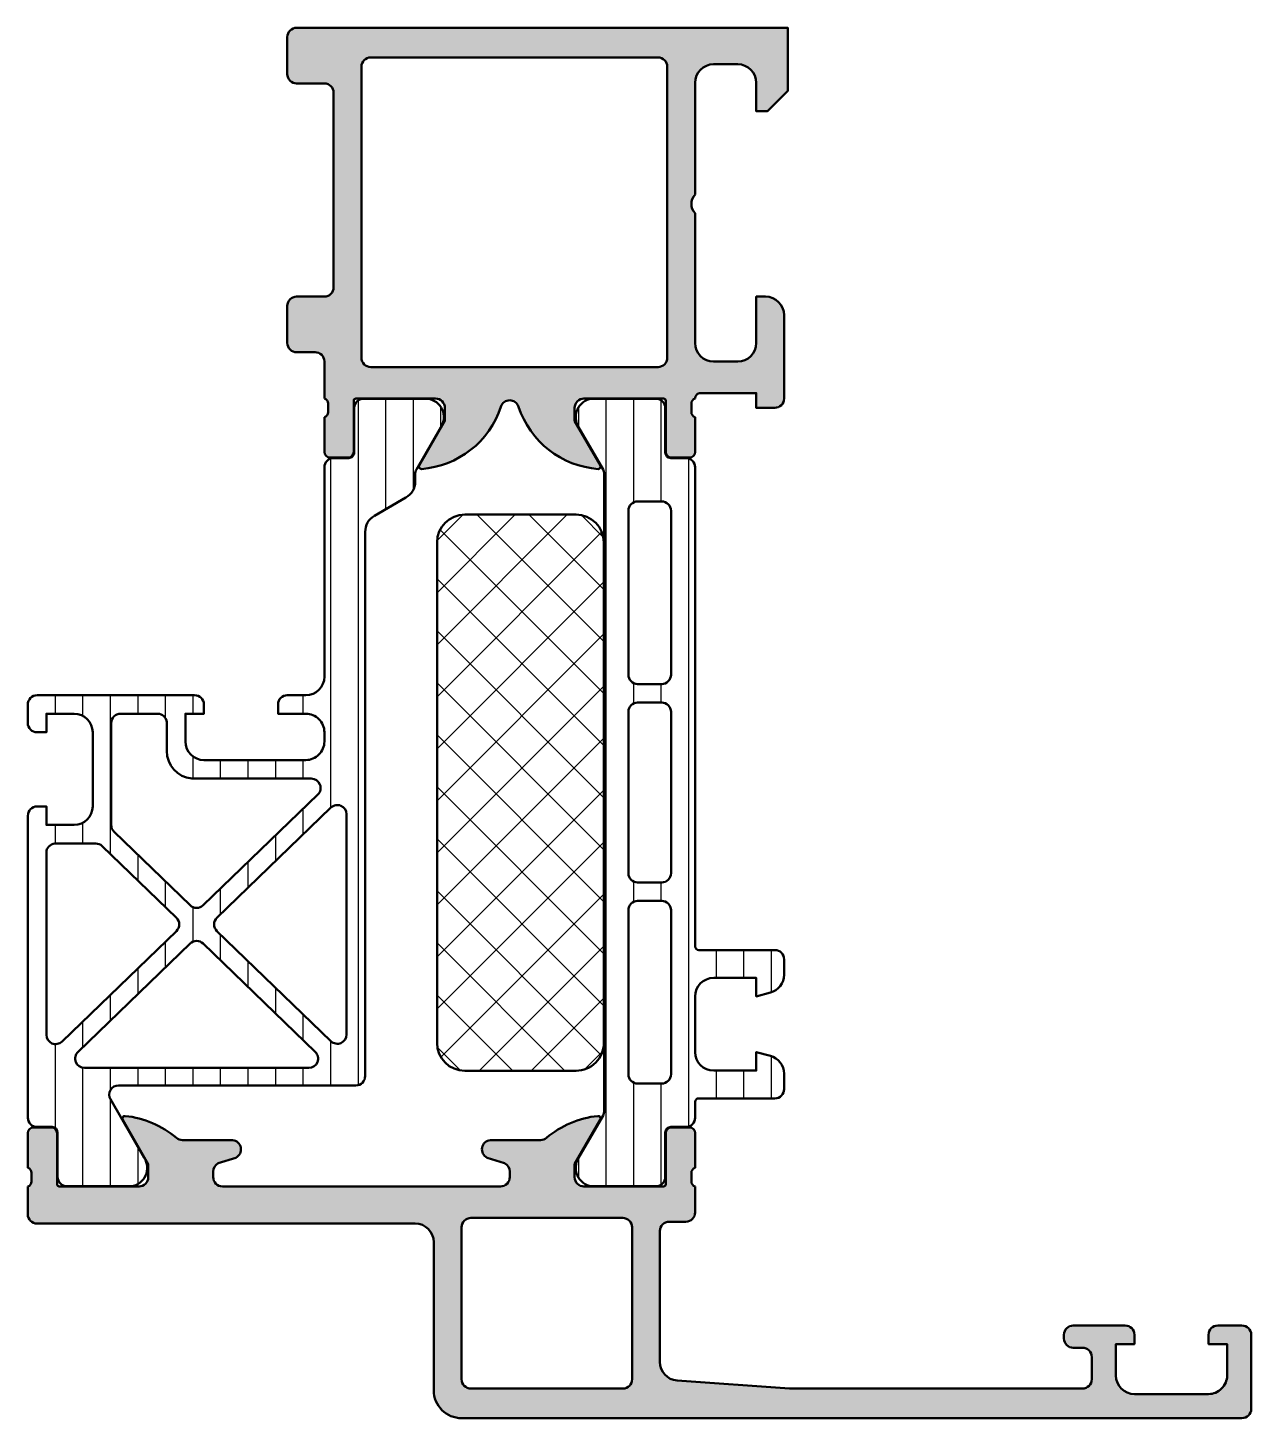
# Model space of a CAD drawing. Extents: x 0 to 66, y 0 to 75.
import ezdxf

# ---------------------------------------------------------------- set-up
doc = ezdxf.new("R2010")
doc.units = 0
for name, color, linetype, lineweight in [('0S-Alu contour', 7, 'Continuous', 50), ('0S-Alu hatch', 252, 'Continuous', 25), ('0S-Plastic contour', 254, 'Continuous', 50), ('0S-Plastic hatch', 253, 'Continuous', 25), ('0S-PT contour', 91, 'Continuous', 50), ('0S-PT hatch', 103, 'Continuous', 25)]:
    doc.layers.add(name, color=color, linetype=linetype, lineweight=lineweight)
pattern_1 = [(90, (0, 0), (-1.4859, 0), [])]

# ---------------------------------------------------------------- blocks, each defined once
blk = doc.blocks.new('357820__72D62566_C79C_41DB_8B78_AAB17D43B94E_')
at = {"layer": '0S-Alu hatch'}
h = blk.add_hatch(color=256, dxfattribs=at)
edge = h.paths.add_edge_path()
edge.add_line((0, 12.50000000000001), (-1.8e-15, 11))
edge.add_arc((0.5, 11), 0.5000000000000018, 180, 270.0000000000017)
edge.add_line((0.5000000000000142, 10.5), (20.89999999999999, 10.5))
edge.add_ellipse((20.8999382486866, 9.49993824868659), major_axis=(-1.000061753219904, 0), ratio=1, start_angle=180.0035378711053, end_angle=269.9964621288357, ccw=False)
edge.add_line((21.90000000000001, 9.499999999998956), (21.90000000000001, 1.500000000000014))
edge.add_arc((23.39995687720072, 1.49995687776763), 1.499956877820568, 179.998352804877, 270.0004814978228)
edge.add_line((23.39996948242186, 2.69e-14), (65.49999999999997, 0))
edge.add_arc((65.49996566592452, 0.5000343346601), 0.5000343358388465, 270.0039341250738, 359.9951881889146)
edge.add_line((66, 0.499992340803346), (66, 4.499999999999985))
edge.add_arc((65.49995004878407, 4.499950048784086), 0.500049953710801, 0.0057234159238532, 89.99427658409539)
edge.add_line((65.49999999999999, 5.000000000000012), (64.19995117187497, 4.999999999999957))
edge.add_arc((64.20000112309089, 4.499950048784072), 0.5000499537107654, 90.0057234159046, 179.9942765840761)
edge.add_line((63.699951171875, 4.500000000000153), (63.699951171875, 4))
edge.add_line((63.699951171875, 4), (64.699951171875, 4))
edge.add_line((64.699951171875, 4), (64.699951171875, 2.299999952316284))
edge.add_ellipse((63.70000014535619, 2.299950978835084), major_axis=(-0.9999510277180744, 0), ratio=1, start_angle=89.9971938887997, end_angle=180.0028061111058, ccw=False)
edge.add_line((63.69995117187504, 1.299999952316269), (59.69998168945318, 1.299999952316269))
edge.add_ellipse((59.70000151260098, 2.300019775464136), major_axis=(-1.000019823344341, 0), ratio=1, start_angle=0.0011357599706229848, end_angle=89.99886423980922, ccw=False)
edge.add_line((58.69998168945311, 2.299999952320185), (58.69998168945311, 4))
edge.add_line((58.69998168945311, 4), (59.69998168945312, 4))
edge.add_line((59.69998168945312, 4), (59.69998168945312, 4.499999999999985))
edge.add_arc((59.19997894858549, 4.499997259132385), 0.5000027408751421, 0.0003140784807261, 89.99968592142702)
edge.add_line((59.19998168945312, 5.000000000000015), (56.39999389648436, 5))
edge.add_arc((56.39999663735203, 4.499997259132342), 0.500002740875166, 90.00031407857703, 179.9996859215192)
edge.add_line((55.89999389648437, 4.499999999999166), (55.89999389648436, 4.299995422363252))
edge.add_arc((56.39999408412534, 4.299995610004259), 0.5000001876410095, 180.000021497471, 269.9999784979366)
edge.add_line((56.39999389648437, 3.799995422363285), (56.89999389648435, 3.799995422363281))
edge.add_ellipse((56.89999753584102, 3.29999906171993), major_axis=(-0.4999963606565962, 0), ratio=1, start_angle=179.9995829571355, end_angle=270.0004170425894, ccw=False)
edge.add_line((57.39999389648437, 3.299995422360865), (57.39999389648438, 2.099998474120994))
edge.add_ellipse((56.90000677806061, 2.099985592544854), major_axis=(-0.499987118589707, 0), ratio=1, start_angle=89.99852384206503, end_angle=180.0014761580921, ccw=False)
edge.add_line((56.89999389648436, 1.599998474121086), (41.0999999999997, 1.599998474121122))
edge.add_line((41.0999999999997, 1.599998474121122), (35.0287414550781, 2.033653259277343))
edge.add_ellipse((35.09995202947212, 3.031066473366621), major_axis=(-0.9999520316222318, 0), ratio=1, start_angle=-0.0026471171703974505, end_angle=85.91628221778649, ccw=False)
edge.add_line((34.09999999891711, 3.03111267206073), (34.1, 10.09999084472659))
edge.add_ellipse((34.59999712736819, 10.09999371735836), major_axis=(-0.4999971273764344, 0), ratio=1, start_angle=-90.00032918125049, end_angle=0.0003291815056059022, ccw=False)
edge.add_line((34.60000000000001, 10.59999084472654), (35.50000000000003, 10.59999084472657))
edge.add_arc((35.5, 11.09999084472657), 0.4999999999999965, 270.0000000000033, 360)
edge.add_line((36, 11.09999084472657), (36.00000000000001, 12.5))
edge.add_ellipse((36.07883644654305, 12.76752059199313), major_axis=(-0.2788950563274461, 0), ratio=1, start_angle=-1.16458937409692, end_angle=73.58012358051008, ccw=False)
edge.add_line((35.79999899999999, 12.7731889999915), (35.799999, 13.2267829999915))
edge.add_ellipse((36.07886709564317, 13.23244365946856), major_axis=(-0.2789255417371505, 0), ratio=1, start_angle=-73.57540544464513, end_angle=1.1628700728862214, ccw=False)
edge.add_line((36, 13.4999869999915), (36, 15.37999800000001))
edge.add_arc((35.7, 15.37999800000001), 0.2999999999999918, 0, 89.99999999999864)
edge.add_line((35.70000000000001, 15.67999800000001), (34.72002568095721, 15.67999800000001))
edge.add_arc((34.72002568095721, 15.37999800000001), 0.2999999999999936, 90.00000000000136, 180)
edge.add_line((34.42002568095722, 15.37999800000001), (34.42002568095722, 12.62000000000001))
edge.add_ellipse((34.30002568095721, 12.62000000000002), major_axis=(-0.1200000000000116, 0), ratio=1, start_angle=89.99999999999329, end_angle=180, ccw=False)
edge.add_line((34.30002568095719, 12.50000000000001), (30, 12.5))
edge.add_ellipse((30, 12.99999999999999), major_axis=(-0.4999999999999929, 0), ratio=1, start_angle=0, end_angle=90, ccw=False)
edge.add_line((29.50000000000001, 12.99999999999999), (29.49999999999999, 13.7))
edge.add_line((29.49999999999999, 13.7), (30.88149545762237, 16.09282032302756))
edge.add_arc((30.7618802153517, 16.1618802153517), 0.1381197846482982, 330.0000000000029, 455.6225775507923)
edge.add_arc((31.23822324117373, 11.32339113815233), 4.999999999999856, 95.62257755079281, 130.587180450926)
edge.add_ellipse((27.65989948623481, 15.50018405914318), major_axis=(-0.5000000000000937, 0), ratio=1, start_angle=90.00000000000898, end_angle=130.5871804509356, ccw=False)
edge.add_line((27.65989948623489, 15.00018405914309), (24.95398306846615, 15.00018405914308))
edge.add_arc((25.00231370974567, 14.50088993600062), 0.5016278224850519, 95.52888794898384, 243.3386633159322)
edge.add_line((24.7772252559662, 14.05259799957273), (25.7229650020599, 13.74775791168213))
edge.add_ellipse((25.50018185446049, 13.30023031132008), major_axis=(-0.4999132764191355, 0), ratio=1, start_angle=179.9950487378373, end_angle=243.5354771265414, ccw=False)
edge.add_line((26.00009512901302, 13.30018711090099), (26.00009512901302, 13.00018405914309))
edge.add_ellipse((25.50011565668063, 13.00016353147545), major_axis=(-0.499979472753787, 0), ratio=1, start_angle=89.99764760599629, end_angle=180.0023523941473, ccw=False)
edge.add_line((25.5000951290131, 12.50018405914306), (10.50009274482722, 12.50018405914306))
edge.add_ellipse((10.50007221715964, 13.00016353147549), major_axis=(-0.4999794727538225, 0), ratio=1, start_angle=-0.0023523939923961734, end_angle=90.0023523940082, ccw=False)
edge.add_line((10.00009274482722, 13.00018405914293), (10.00009274482726, 13.30018711090088))
edge.add_ellipse((10.50007957141549, 13.3001847688384), major_axis=(-0.4999868265937195, 0), ratio=1, start_angle=296.4697425232934, end_angle=359.9997316120751, ccw=False)
edge.add_line((10.2772228717804, 13.74775791168212), (11.22296261787411, 14.05259799957275))
edge.add_arc((10.99787416409463, 14.50088993600062), 0.5016278224850341, 296.6613366840697, 444.4711120510176)
edge.add_line((11.04620480537414, 15.00018405914307), (8.340100513765108, 15.00018405914309))
edge.add_ellipse((8.340100513765144, 15.50018405914316), major_axis=(-0.500000000000064, 0), ratio=1, start_angle=49.412819549070605, end_angle=89.99999999999591, ccw=False)
edge.add_arc((4.761776758826236, 11.32339113815231), 4.999999999999873, 49.41281954907334, 84.3774224492069)
edge.add_arc((5.238119784648304, 16.16188021535171), 0.1381197846482904, 84.37742244921338, 210.0000000000048)
edge.add_line((5.118504542377655, 16.09282032302755), (6.499999999999992, 13.69999999999999))
edge.add_line((6.499999999999992, 13.69999999999999), (6.500000000000007, 12.99999999999998))
edge.add_ellipse((6.000000000000007, 13), major_axis=(-0.5, 0), ratio=1, start_angle=89.9999999999975, end_angle=180, ccw=False)
edge.add_line((5.999999999999985, 12.50000000000001), (1.699974319042809, 12.5))
edge.add_ellipse((1.699974319042809, 12.62000000000002), major_axis=(-0.1200000000000187, 0), ratio=1, start_angle=0, end_angle=90, ccw=False)
edge.add_line((1.57997431904279, 12.62000000000002), (1.57997431904279, 15.37999800000001))
edge.add_arc((1.279974319042793, 15.37999800000001), 0.2999999999999989, 0, 90)
edge.add_line((1.279974319042793, 15.67999800000001), (0.2999999999999971, 15.67999800000001))
edge.add_arc((0.3000000000000114, 15.379998), 0.3000000000000114, 90.00000000000273, 180)
edge.add_line((0, 15.379998), (0, 13.4999869999915))
edge.add_ellipse((-0.0788670956431759, 13.23244365946856), major_axis=(-0.278925541737153, 0), ratio=1, start_angle=178.8371299271139, end_angle=253.57540544464382, ccw=False)
edge.add_line((0.2000009999999958, 13.2267829999915), (0.2000010000000003, 12.77318899999146))
edge.add_ellipse((-0.078836446543022, 12.7675205919931), major_axis=(-0.2788950563274091, 0), ratio=1, start_angle=106.41987641948921, end_angle=181.1645893740941, ccw=False)
edge = h.paths.add_edge_path()
edge.add_ellipse((23.89997499464666, 2.09979849337256), major_axis=(-0.4999870587911769, 0), ratio=1, start_angle=-0.0014693499022087053, end_angle=90.0014693497871, ccw=False)
edge.add_line((23.39998793601989, 2.099811315536499), (23.39998793601989, 10.29998970031738))
edge.add_ellipse((23.89997243953757, 10.30000519679602), major_axis=(-0.4999845037578271, 0), ratio=1, start_angle=-90.00176216030411, end_angle=0.0017758206565190449, ccw=False)
edge.add_line((23.8999878168106, 10.79998970031738), (32.09998226165771, 10.79998970031737))
edge.add_ellipse((32.09999769831437, 10.30000513697403), major_axis=(-0.4999845635816373, 0), ratio=1, start_angle=179.9982310347787, end_angle=270.00176896516615, ccw=False)
edge.add_line((32.59998226165771, 10.29998970031689), (32.59998226165771, 2.09980368615106))
edge.add_ellipse((32.09997952079993, 2.099806546209691), major_axis=(-0.5000027408659503, 0), ratio=1, start_angle=90.0003140774437, end_angle=179.9996722632193, ccw=False)
edge.add_line((32.09998226165771, 1.599803805351253), (23.8999878168106, 1.599811434745795))
at = {"layer": '0S-Alu contour', "color": 7}
for points in [[(5.118504542377655, 16.09282032302755), (6.499999999999992, 13.69999999999999), (6.500000000000007, 12.99999999999998)], [(29.50000000000001, 12.99999999999999), (29.49999999999999, 13.7), (30.88149545762237, 16.09282032302756)], [(0, 15.379998), (0, 13.4999869999915)], [(1.279974319042793, 15.67999800000001), (0.2999999999999971, 15.67999800000001)], [(1.57997431904279, 12.62000000000002), (1.57997431904279, 15.37999800000001)], [(11.04620480537414, 15.00018405914307), (8.340100513765108, 15.00018405914309)], [(27.65989948623489, 15.00018405914309), (24.95398306846615, 15.00018405914308)], [(34.42002568095722, 15.37999800000001), (34.42002568095722, 12.62000000000001)], [(35.70000000000001, 15.67999800000001), (34.72002568095721, 15.67999800000001)], [(36, 13.4999869999915), (36, 15.37999800000001)], [(10.2772228717804, 13.74775791168212), (11.22296261787411, 14.05259799957275)], [(24.7772252559662, 14.05259799957273), (25.7229650020599, 13.74775791168213)], [(0.2000009999999958, 13.2267829999915), (0.2000010000000003, 12.77318899999146)], [(10.00009274482722, 13.00018405914293), (10.00009274482726, 13.30018711090088)], [(26.00009512901302, 13.30018711090099), (26.00009512901302, 13.00018405914309)], [(35.79999899999999, 12.7731889999915), (35.799999, 13.2267829999915)], [(0, 12.50000000000001), (-1.8e-15, 11)], [(5.999999999999985, 12.50000000000001), (1.699974319042809, 12.5)], [(25.5000951290131, 12.50018405914306), (10.50009274482722, 12.50018405914306)], [(34.30002568095719, 12.50000000000001), (30, 12.5)], [(36, 11.09999084472657), (36.00000000000001, 12.5)], [(23.8999878168106, 10.79998970031738), (32.09998226165771, 10.79998970031737)], [(34.60000000000001, 10.59999084472654), (35.50000000000003, 10.59999084472657)], [(0.5000000000000142, 10.5), (20.89999999999999, 10.5)], [(23.39998793601989, 2.099811315536499), (23.39998793601989, 10.29998970031738)], [(32.59998226165771, 10.29998970031689), (32.59998226165771, 2.09980368615106)], [(34.09999999891711, 3.03111267206073), (34.1, 10.09999084472659)], [(21.90000000000001, 9.499999999998956), (21.90000000000001, 1.500000000000014)], [(59.19998168945312, 5.000000000000015), (56.39999389648436, 5)], [(65.49999999999999, 5.000000000000012), (64.19995117187497, 4.999999999999957)], [(55.89999389648437, 4.499999999999166), (55.89999389648436, 4.299995422363252)], [(56.39999389648437, 3.799995422363285), (56.89999389648435, 3.799995422363281)], [(58.69998168945311, 2.299999952320185), (58.69998168945311, 4), (59.69998168945312, 4), (59.69998168945312, 4.499999999999985)], [(63.699951171875, 4.500000000000153), (63.699951171875, 4), (64.699951171875, 4), (64.699951171875, 2.299999952316284)], [(66, 0.499992340803346), (66, 4.499999999999985)], [(57.39999389648437, 3.299995422360865), (57.39999389648438, 2.099998474120994)], [(32.09998226165771, 1.599803805351253), (23.8999878168106, 1.599811434745795)], [(56.89999389648436, 1.599998474121086), (41.0999999999997, 1.599998474121122), (35.0287414550781, 2.033653259277343)], [(63.69995117187504, 1.299999952316269), (59.69998168945318, 1.299999952316269)], [(23.39996948242186, 2.69e-14), (65.49999999999997, 0)]]:
    blk.add_lwpolyline(points, dxfattribs=at)
for centre, radius, start, end in [((5.238119784648304, 16.16188021535171), 0.1381197846482904, 84.37742244921338, 210.0000000000048), ((4.761776758826236, 11.32339113815231), 4.999999999999873, 49.41281954907334, 84.3774224492069), ((31.23822324117373, 11.32339113815233), 4.999999999999856, 95.62257755079281, 130.587180450926), ((30.7618802153517, 16.1618802153517), 0.1381197846482982, 330.0000000000029, 95.62257755079234), ((0.3000000000000114, 15.379998), 0.3000000000000114, 90.00000000000273, 180), ((1.279974319042793, 15.37999800000001), 0.2999999999999989, 0, 90), ((10.99787416409463, 14.50088993600062), 0.5016278224850341, 296.6613366840697, 84.47111205101766), ((25.00231370974567, 14.50088993600062), 0.5016278224850519, 95.52888794898384, 243.3386633159322), ((34.72002568095721, 15.37999800000001), 0.2999999999999936, 90.00000000000136, 180), ((35.7, 15.37999800000001), 0.2999999999999918, 0, 89.99999999999864), ((0.5, 11), 0.5000000000000018, 180, 270.0000000000017), ((35.5, 11.09999084472657), 0.4999999999999965, 270.0000000000033, 0), ((56.39999663735203, 4.499997259132342), 0.500002740875166, 90.00031407857703, 179.9996859215192), ((59.19997894858549, 4.499997259132385), 0.5000027408751421, 0.0003140784807261, 89.99968592142702), ((64.20000112309089, 4.499950048784072), 0.5000499537107654, 90.0057234159046, 179.9942765840761), ((65.49995004878407, 4.499950048784086), 0.500049953710801, 0.0057234159238532, 89.99427658409539), ((56.39999408412534, 4.299995610004259), 0.5000001876410095, 180.000021497471, 269.9999784979366), ((23.39995687720072, 1.49995687776763), 1.499956877820568, 179.998352804877, 270.0004814978228), ((65.49996566592452, 0.5000343346601), 0.5000343358388465, 270.0039341250738, 359.9951881889146)]:
    blk.add_arc(centre, radius, start, end, dxfattribs=at)
at = {"layer": '0S-Alu contour', "color": 7, "extrusion": (0, 0, -1)}
for centre, radius, start, end in [((-8.340100513765144, 15.50018405914316), 0.500000000000064, 270.0000000000041, 310.5871804509294), ((-27.65989948623481, 15.50018405914318), 0.5000000000000937, 229.4128195490644, 269.999999999991), ((-10.50007957141549, 13.3001847688384), 0.4999868265937196, 0.0002683879249072, 63.53025747670659), ((-25.50018185446049, 13.30023031132008), 0.4999132764191355, 116.4645228734586, 180.0049512621627), ((0.0788670956431759, 13.23244365946856), 0.2789255417371531, 106.4245945553562, 181.1628700728862), ((0.078836446543022, 12.7675205919931), 0.2788950563274091, 178.8354106259059, 253.5801235805108), ((-6.000000000000007, 13), 0.5, 180, 270.0000000000025), ((-10.50007221715964, 13.00016353147549), 0.4999794727538225, 269.9976476059918, 0.0023523939924092), ((-25.50011565668063, 13.00016353147545), 0.499979472753787, 179.9976476058527, 270.0023523940037), ((-30, 12.99999999999999), 0.4999999999999929, 270, 0), ((-36.07883644654305, 12.76752059199313), 0.2788950563274461, 286.4198764194899, 1.164589374096924), ((-36.07886709564317, 13.23244365946856), 0.2789255417371505, 358.8371299271138, 73.57540544464514), ((-1.699974319042809, 12.62000000000002), 0.1200000000000188, 270, 0), ((-34.30002568095721, 12.62000000000002), 0.1200000000000116, 180, 270.0000000000068), ((-23.89997243953757, 10.30000519679602), 0.4999845037578271, 359.9982241793435, 90.0017621603041), ((-32.09999769831437, 10.30000513697403), 0.4999845635816373, 89.99823103483386, 180.0017689652214), ((-34.59999712736819, 10.09999371735836), 0.4999971273764344, 359.9996708184944, 90.00032918125056), ((-20.8999382486866, 9.49993824868659), 1.000061753219904, 90.00353787116431, 179.9964621288947), ((-56.89999753584102, 3.29999906171993), 0.4999963606565962, 89.9995829574106, 180.0004170428646), ((-35.09995202947212, 3.031066473366621), 0.9999520316222319, 274.0837177822135, 0.0026471171703788), ((-59.70000151260098, 2.300019775464136), 1.000019823344341, 270.0011357601908, 359.9988642400294), ((-63.70000014535619, 2.299950978835084), 0.9999510277180744, 179.9971938888942, 270.0028061112003), ((-23.89997499464666, 2.09979849337256), 0.4999870587911769, 269.9985306502129, 0.0014693499022367), ((-32.09997952079993, 2.099806546209691), 0.5000027408659503, 180.0003277367808, 269.9996859225563), ((-56.90000677806061, 2.099985592544854), 0.499987118589707, 179.9985238419079, 270.001476157935)]:
    blk.add_arc(centre, radius, start, end, dxfattribs=at)
blk = doc.blocks.new('284029__E888EBB1_DAA7_4554_880E_9B4920508AAC___378382DE_D4DF_4651_9BAD_BA56CE349436_')
at = {"layer": '0S-Plastic hatch'}
h = blk.add_hatch(dxfattribs=at)
h.set_pattern_fill('ANSI31', color=256, scale=0.4680000000000001, angle=45, style=0)
h.set_pattern_definition(pattern_1)
edge = h.paths.add_edge_path()
edge.add_arc((16.49995231628415, 51.28978711817266), 0.4999999999999716, 89.99999999999675, 180)
edge.add_line((15.99995231628418, 51.28978711817269), (16.00000000000011, 39.9999357536762))
edge.add_ellipse((15.00000000000008, 39.99993575367618), major_axis=(-1.000000000000028, 0), ratio=1, start_angle=90.00000000000159, end_angle=180, ccw=False)
edge.add_line((15.00000000000011, 38.99993575367615), (14.00004959106422, 38.99993575367609))
edge.add_arc((13.9999214962607, 38.50006384847996), 0.4998719216086134, 89.98531765561775, 180.014682344417)
edge.add_line((13.50004959106456, 38.49993575367613), (13.50001907348633, 37.9999357536761))
edge.add_line((13.50001907348633, 37.9999357536761), (14.99997965474113, 37.99993575367613))
edge.add_ellipse((14.99997965474115, 36.99993575367614), major_axis=(-0.9999999999999928, 0), ratio=1, start_angle=179.9988343144165, end_angle=270.0000000000014, ccw=False)
edge.add_line((15.99997965453418, 36.99991540862466), (15.9999694824221, 36.49993575367616))
edge.add_ellipse((14.99996603984006, 36.49993919460567), major_axis=(-1.000003442587965, 0), ratio=1, start_angle=89.99670019992459, end_angle=179.9998028503728, ccw=False)
edge.add_line((14.99990844726585, 35.49993575367615), (9.500049591064341, 35.49993575367615))
edge.add_ellipse((9.500121647013302, 36.49999254985286), major_axis=(-1.000056798772597, 0), ratio=1, start_angle=0.0032539963814883777, end_angle=89.99587173271289, ccw=False)
edge.add_line((8.500064849853516, 36.49993575367642), (8.500080108642578, 37.99999678883241))
edge.add_line((8.500080108642578, 37.99999678883241), (9.50003433227539, 37.99993575367621))
edge.add_line((9.50003433227539, 37.99993575367621), (9.50003433227539, 38.49993575367603))
edge.add_arc((9.00012250574437, 38.49990185529859), 0.4999118276803215, 0.0038851530531154, 89.99611484694549)
edge.add_line((9.000156404121867, 38.99981368182961), (0.5001581200183481, 38.9999357529872))
edge.add_arc((0.5000377109441771, 38.49992646146257), 0.5000093060227062, 89.98620239313821, 180.2712408638193)
edge.add_line((3.40078134996e-05, 38.49755940317909), (-8.22186204914e-05, 37.49993574021853))
edge.add_arc((0.4998132061973593, 37.49983116503638), 0.4998954357561088, 179.9880140601629, 270.0119859398468)
edge.add_line((0.4999177813795085, 36.99993574021853), (0.9999177813795085, 36.99993574021853))
edge.add_line((0.9999177813795085, 36.99993574021853), (0.9999177813795085, 37.99999677537472))
edge.add_line((0.9999177813795085, 37.99999677537472), (2.499917781379622, 37.99999677537478))
edge.add_ellipse((2.499860041399074, 36.99993903705576), major_axis=(-1.000057739985871, 0), ratio=1, start_angle=179.9998111152432, end_angle=269.9966919338113, ccw=False)
edge.add_line((3.499917781379511, 36.9999357402045), (3.499917781379508, 32.99993574021836))
edge.add_ellipse((2.499866364378725, 33.00004915115872), major_axis=(-1.000051423431473, 0), ratio=1, start_angle=90.00294582565692, end_angle=179.9935023658846, ccw=False)
edge.add_line((2.499917781379509, 31.99999772904903), (0.9998567462232585, 31.99999772904909))
edge.add_line((0.9998567462232585, 31.99999772904909), (0.9999177813796222, 32.99993574021858))
edge.add_line((0.9999177813796222, 32.99993574021858), (0.4999177813793949, 32.99993574021853))
edge.add_arc((0.4999196267601534, 32.49987285967721), 0.5000628805447266, 90.00021143846737, 179.9996792923423)
edge.add_line((-0.0001432537767394, 32.49987565873146), (3.0517578125e-05, 16.2100100000086))
edge.add_arc((0.500030517578125, 16.21001000000848), 0.4999999999999999, 180, 269.999999999987)
edge.add_line((0.5000305175780113, 15.71001000000849), (1.310331333333351, 15.7100100000086))
edge.add_ellipse((1.310331333333209, 15.41001000000884), major_axis=(-0.2999999999997556, 0), ratio=1, start_angle=180, end_angle=269.99999999997283, ccw=False)
edge.add_line((1.610331333332965, 15.41001000000884), (1.609999382936166, 13.0100116170724))
edge.add_arc((2.109995360374966, 13.01000897744729), 0.4999959774457678, 179.9996975182267, 270.0003024811834)
edge.add_line((2.109998000000018, 12.51001300000849), (5.586539498099568, 12.51001300000855))
edge.add_arc((5.4442288491081, 13.49983107473143), 0.9999960709245272, 278.181608051906, 392.7270160998456)
edge.add_line((6.285481498099443, 14.04046600000868), (4.461406280911205, 17.19985738606051))
edge.add_ellipse((4.894418997641722, 17.44985736036005), major_axis=(-0.5000000000001174, 0), ratio=1, start_angle=-89.99999999999193, end_angle=29.999996599335873, ccw=False)
edge.add_line((4.894418997641651, 17.94985736036017), (17.70001220703113, 17.94985736036012))
edge.add_arc((17.70023029691674, 18.44963927047463), 0.4997819576984616, 269.9749978361491, 360.025002163853)
edge.add_line((18.20001220703125, 18.44985736036025), (18.19999830238339, 47.80944501042872))
edge.add_ellipse((19.1999983023205, 47.80945620651157), major_axis=(-0.9999999999997823, 0), ratio=1, start_angle=-60.00495389455068, end_angle=0.0006414880432998871, ccw=False)
edge.add_line((18.70007318227931, 48.67552483794407), (20.39989304376752, 49.65672034308239))
edge.add_arc((19.89996792372612, 50.52278897451483), 0.9999999999998266, 299.9950461054617, 359.9988249444108)
edge.add_line((20.89996792351565, 50.5227684659259), (20.89997618508085, 50.92560290517651))
edge.add_ellipse((21.39997618497545, 50.92559265088247), major_axis=(-0.4999999999997522, 0), ratio=1, start_angle=330.0000034006127, end_angle=359.9988249444108, ccw=False)
edge.add_line((20.96696346824547, 51.17559262518224), (22.2854803212042, 53.45933111817249))
edge.add_arc((21.44422767221269, 53.99996604344963), 0.9999960709246135, 327.2729839001649, 441.8183919481045)
edge.add_line((21.58653832120398, 54.98978411817263), (18.10999682310466, 54.98978411817262))
edge.add_arc((18.10999418347944, 54.48978814073377), 0.4999959774458178, 89.999697518797, 180.0003024805684)
edge.add_line((17.60999820604059, 54.48978550111409), (17.61033283534709, 52.08978711817264))
edge.add_ellipse((17.310332835347, 52.08978711817273), major_axis=(-0.3000000000000931, 0), ratio=1, start_angle=89.99999999998442, end_angle=180, ccw=False)
edge.add_line((17.31033283534692, 51.78978711817264), (16.49995231628418, 51.78978711817263))
edge = h.paths.add_edge_path()
edge.add_arc((8.999918720923581, 35.99163709062817), 1.499978052517036, 179.997750019223, 264.0005005730994)
edge.add_line((8.843141353156739, 34.49987470506239), (15.29530347679792, 34.49987470506216))
edge.add_ellipse((15.2953034767979, 33.99987470506218), major_axis=(-0.499999999999986, 0), ratio=1, start_angle=133.9999999999989, end_angle=269.99999999999676, ccw=False)
edge.add_line((15.64263266202738, 33.64020480489286), (9.45629744633709, 27.666130329907))
edge.add_ellipse((9.108968261107577, 28.02580023007634), major_axis=(-0.5000000000000185, 0), ratio=1, start_angle=45.99999999999977, end_angle=134.0000000000002, ccw=False)
edge.add_line((8.761639075878065, 27.666130329907), (4.652649631306303, 31.63413531233074))
edge.add_ellipse((4.999978816535829, 31.99380521249997), major_axis=(-0.4999999999999539, 0), ratio=1, start_angle=0, end_angle=45.99999999999068, ccw=False)
edge.add_line((4.499978816535875, 31.99380521249997), (4.499978816535758, 37.49997388719107))
edge.add_ellipse((4.999978916053017, 37.49997378828381), major_axis=(-0.5000000995172642, 0), ratio=1, start_angle=269.99717004570516, end_angle=359.99998867341264, ccw=False)
edge.add_line((5.000003612067985, 37.99997388719118), (7.00211472471949, 37.99987499887829))
edge.add_ellipse((7.001986004501922, 37.49976974504141), major_axis=(-0.500105270402295, 0), ratio=1, start_angle=185.3060430081134, end_angle=269.9852528543038, ccw=False)
edge.add_line((7.499948298957636, 37.54601728318728), (7.499940669563102, 35.99169599412478))
edge = h.paths.add_edge_path()
edge.add_ellipse((16.69996055398234, 20.69526418391696), major_axis=(-0.4999999999999608, 0), ratio=1, start_angle=45.99999997491989, end_angle=180.0000993977345, ccw=False)
edge.add_line((16.35263136859544, 20.3355942838997), (10.20119561550382, 26.27596674481124))
edge.add_ellipse((10.54852480073333, 26.63563664498057), major_axis=(-0.5000000000000148, 0), ratio=1, start_angle=-46.000000000000114, end_angle=46.000000000000114, ccw=False)
edge.add_line((10.20119561550382, 26.99530654514991), (16.35265198016134, 32.93569890001112))
edge.add_ellipse((16.69998116523339, 32.57602899968974), major_axis=(-0.5000000000000135, 0), ratio=1, start_angle=180.0000993977345, end_angle=313.99999997491767, ccw=False)
edge.add_line((17.19998116523266, 32.57602986709861), (17.19996055398155, 20.69526505132583))
edge = h.paths.add_edge_path()
edge.add_ellipse((3.055572848699931, 19.39977704881228), major_axis=(-0.5000000000000056, 0), ratio=1, start_angle=-45.999999999995225, end_angle=90.00000000000409, ccw=False)
edge.add_line((2.708243663470398, 19.75944694898158), (8.761639075878065, 25.6051429482123))
edge.add_ellipse((9.108968261107577, 25.24547304804296), major_axis=(-0.5000000000000198, 0), ratio=1, start_angle=226.0000000000002, end_angle=313.99999999999966, ccw=False)
edge.add_line((9.456297446337087, 25.6051429482123), (15.50969285874475, 19.75944694898158))
edge.add_ellipse((15.16236367351528, 19.39977704881225), major_axis=(-0.4999999999999823, 0), ratio=1, start_angle=90.00000000000199, end_angle=226.0000000000023, ccw=False)
edge.add_line((15.1623636735153, 18.89977704881227), (3.055572848699966, 18.89977704881227))
edge = h.paths.add_edge_path()
edge.add_ellipse((1.499890752842979, 20.67779949325222), major_axis=(-0.5000000000000161, 0), ratio=1, start_angle=-0.0005135900897812462, end_angle=133.9999999840463, ccw=False)
edge.add_line((0.9998907528630525, 20.6778039751697), (0.9999788165357585, 30.50213395951796))
edge.add_ellipse((1.500141552549855, 30.50198306746974), major_axis=(-0.5001627587750967, 0), ratio=1, start_angle=275.31207838444084, end_angle=359.98271467135834, ccw=False)
edge.add_line((1.453836238410759, 30.99999772904909), (3.667748669228103, 30.99999772904898))
edge.add_ellipse((3.667748669228068, 30.49999772904895), major_axis=(-0.5000000000000289, 0), ratio=1, start_angle=225.9999999730021, end_angle=269.9999999999959, ccw=False)
edge.add_line((4.015077854627064, 30.85966762905464), (8.016740906711332, 26.99530653545276))
edge.add_ellipse((7.66941172148185, 26.63563663528345), major_axis=(-0.4999999999999759, 0), ratio=1, start_angle=134, end_angle=226, ccw=False)
edge.add_line((8.016740906711332, 26.27596673511415), (1.84721993797234, 20.31812959298617))
at = {"layer": '0S-Alu contour', "color": 7}
for points in [[(5.000003612067985, 37.99997388719118), (7.00211472471949, 37.99987499887829)], [(7.499948298957636, 37.54601728318728), (7.499940669563102, 35.99169599412478)], [(4.499978816535875, 31.99380521249997), (4.499978816535758, 37.49997388719107)], [(8.843141353156739, 34.49987470506239), (15.29530347679792, 34.49987470506216)], [(15.64263266202738, 33.64020480489286), (9.45629744633709, 27.666130329907)], [(10.20119561550382, 26.99530654514991), (16.35265198016134, 32.93569890001112)], [(17.19998116523266, 32.57602986709861), (17.19996055398155, 20.69526505132583)], [(8.761639075878065, 27.666130329907), (4.652649631306303, 31.63413531233074)], [(1.453836238410759, 30.99999772904909), (3.667748669228103, 30.99999772904898)], [(4.015077854627064, 30.85966762905464), (8.016740906711332, 26.99530653545276)], [(0.9998907528630525, 20.6778039751697), (0.9999788165357585, 30.50213395951796)], [(8.016740906711332, 26.27596673511415), (1.84721993797234, 20.31812959298617)], [(16.35263136859544, 20.3355942838997), (10.20119561550382, 26.27596674481124)], [(2.708243663470398, 19.75944694898158), (8.761639075878065, 25.6051429482123)], [(9.456297446337087, 25.6051429482123), (15.50969285874475, 19.75944694898158)], [(15.1623636735153, 18.89977704881227), (3.055572848699966, 18.89977704881227)]]:
    blk.add_lwpolyline(points, dxfattribs=at)
at = {"layer": '0S-Alu contour', "color": 7, "extrusion": (0, 0, -1)}
for centre, radius, start, end in [((-4.999978916053017, 37.49997378828381), 0.5000000995172642, 1.1326587362e-05, 90.00282995429482), ((-7.001986004501922, 37.49976974504141), 0.500105270402295, 90.01474714569619, 174.6939569918866), ((-15.2953034767979, 33.99987470506218), 0.499999999999986, 90.00000000000325, 226.0000000000011), ((-16.69998116523339, 32.57602899968974), 0.5000000000000135, 46.00000002508234, 179.9999006022655), ((-4.999978816535829, 31.99380521249997), 0.4999999999999539, 314.0000000000093, 0), ((-1.500141552549855, 30.50198306746974), 0.5001627587750967, 0.0172853286416681, 84.68792161555915), ((-3.667748669228068, 30.49999772904895), 0.5000000000000289, 90.00000000000406, 134.0000000269979), ((-9.108968261107577, 28.02580023007634), 0.5000000000000185, 225.9999999999998, 314.0000000000002), ((-7.66941172148185, 26.63563663528345), 0.4999999999999759, 134, 226), ((-10.54852480073333, 26.63563664498057), 0.5000000000000148, 313.9999999999999, 46.00000000000008), ((-9.108968261107577, 25.24547304804296), 0.5000000000000198, 46.00000000000036, 133.9999999999998), ((-1.499890752842979, 20.67779949325222), 0.5000000000000161, 226.0000000159537, 0.0005135900898452), ((-16.69996055398234, 20.69526418391696), 0.4999999999999608, 179.9999006022655, 314.0000000250801), ((-3.055572848699931, 19.39977704881228), 0.5000000000000056, 269.9999999999959, 45.9999999999952), ((-15.16236367351528, 19.39977704881225), 0.4999999999999823, 133.9999999999977, 269.999999999998)]:
    blk.add_arc(centre, radius, start, end, dxfattribs=at)
at = {"layer": '0S-Alu contour', "color": 7}
blk.add_arc((8.999918720923581, 35.99163709062817), 1.499978052517036, 179.997750019223, 264.0005005730994, dxfattribs=at)
at = {"layer": '0S-Plastic contour', "color": 7}
for points in [[(21.58653832120398, 54.98978411817263), (18.10999682310466, 54.98978411817262)], [(17.60999820604059, 54.48978550111409), (17.61033283534709, 52.08978711817264)], [(20.96696346824547, 51.17559262518224), (22.2854803212042, 53.45933111817249)], [(17.31033283534692, 51.78978711817264), (16.49995231628418, 51.78978711817263)], [(15.99995231628418, 51.28978711817269), (16.00000000000011, 39.9999357536762)], [(20.89996792351565, 50.5227684659259), (20.89997618508085, 50.92560290517651)], [(18.70007318227931, 48.67552483794407), (20.39989304376752, 49.65672034308239)], [(18.20001220703125, 18.44985736036025), (18.19999830238339, 47.80944501042872)], [(3.40078134996e-05, 38.49755940317909), (-8.22186204914e-05, 37.49993574021853)], [(9.000156404121867, 38.99981368182961), (0.5001581200183481, 38.9999357529872)], [(8.500064849853516, 36.49993575367642), (8.500080108642578, 37.99999678883241), (9.50003433227539, 37.99993575367621), (9.50003433227539, 38.49993575367603)], [(13.50004959106456, 38.49993575367613), (13.50001907348633, 37.9999357536761), (14.99997965474113, 37.99993575367613)], [(15.00000000000011, 38.99993575367615), (14.00004959106422, 38.99993575367609)], [(0.4999177813795085, 36.99993574021853), (0.9999177813795085, 36.99993574021853), (0.9999177813795085, 37.99999677537472), (2.499917781379622, 37.99999677537478)], [(3.499917781379511, 36.9999357402045), (3.499917781379508, 32.99993574021836)], [(15.99997965453418, 36.99991540862466), (15.9999694824221, 36.49993575367616)], [(14.99990844726585, 35.49993575367615), (9.500049591064341, 35.49993575367615)], [(-0.0001432537767394, 32.49987565873146), (3.0517578125e-05, 16.2100100000086)], [(2.499917781379509, 31.99999772904903), (0.9998567462232585, 31.99999772904909), (0.9999177813796222, 32.99993574021858), (0.4999177813793949, 32.99993574021853)], [(4.894418997641651, 17.94985736036017), (17.70001220703113, 17.94985736036012)], [(6.285481498099443, 14.04046600000868), (4.461406280911205, 17.19985738606051)], [(0.5000305175780113, 15.71001000000849), (1.310331333333351, 15.7100100000086)], [(1.610331333332965, 15.41001000000884), (1.609999382936166, 13.0100116170724)], [(2.109998000000018, 12.51001300000849), (5.586539498099568, 12.51001300000855)]]:
    blk.add_lwpolyline(points, dxfattribs=at)
for centre, radius, start, end in [((18.10999418347944, 54.48978814073377), 0.4999959774458178, 89.999697518797, 180.0003024805684), ((21.44422767221269, 53.99996604344963), 0.9999960709246135, 327.2729839001649, 81.81839194810459), ((16.49995231628415, 51.28978711817266), 0.4999999999999716, 89.99999999999675, 180), ((19.89996792372612, 50.52278897451483), 0.9999999999998266, 299.9950461054617, 359.9988249444108), ((0.5000377109441771, 38.49992646146257), 0.5000093060227062, 89.98620239313821, 180.2712408638193), ((9.00012250574437, 38.49990185529859), 0.4999118276803215, 0.0038851530531154, 89.99611484694549), ((13.9999214962607, 38.50006384847996), 0.4998719216086134, 89.98531765561775, 180.014682344417), ((0.4998132061973593, 37.49983116503638), 0.4998954357561088, 179.9880140601629, 270.0119859398468), ((0.4999196267601534, 32.49987285967721), 0.5000628805447266, 90.00021143846737, 179.9996792923423), ((17.70023029691674, 18.44963927047463), 0.4997819576984616, 269.9749978361491, 0.0250021638530394), ((0.500030517578125, 16.21001000000848), 0.4999999999999999, 180, 269.999999999987), ((5.4442288491081, 13.49983107473143), 0.9999960709245272, 278.181608051906, 32.72701609984559), ((2.109995360374966, 13.01000897744729), 0.4999959774457678, 179.9996975182267, 270.0003024811834)]:
    blk.add_arc(centre, radius, start, end, dxfattribs=at)
at = {"layer": '0S-Plastic contour', "color": 7, "extrusion": (0, 0, -1)}
for centre, radius, start, end in [((-17.310332835347, 52.08978711817273), 0.3000000000000931, 180, 270.0000000000156), ((-21.39997618497545, 50.92559265088247), 0.4999999999997522, 0.0011750555892266, 29.99999659938731), ((-19.1999983023205, 47.80945620651157), 0.9999999999997823, 359.9993585119567, 60.00495389455075), ((-15.00000000000008, 39.99993575367618), 1.000000000000028, 180, 269.9999999999984), ((-2.499860041399074, 36.99993903705576), 1.000057739985871, 90.0033080661887, 180.0001888847569), ((-14.99997965474115, 36.99993575367614), 0.9999999999999928, 89.99999999999856, 180.0011656855836), ((-9.500121647013302, 36.49999254985286), 1.000056798772597, 270.0041282672872, 359.9967460036185), ((-14.99996603984006, 36.49993919460567), 1.000003442587965, 180.0001971496273, 270.0032998000754), ((-2.499866364378725, 33.00004915115872), 1.000051423431473, 180.0064976341155, 269.9970541743431), ((-4.894418997641722, 17.44985736036005), 0.5000000000001174, 330.0000034006641, 89.99999999999186), ((-1.310331333333209, 15.41001000000884), 0.2999999999997556, 90.00000000002716, 180)]:
    blk.add_arc(centre, radius, start, end, dxfattribs=at)
blk = doc.blocks.new('357830__FA6B52C0_6B15_44BB_A4FF_A52763B336AA_')
at = {"layer": '0S-Alu hatch'}
h = blk.add_hatch(color=256, dxfattribs=at)
edge = h.paths.add_edge_path()
edge.add_line((14.0000991821289, 74.50010681152344), (14.0000991821289, 72.50010681152331))
edge.add_arc((14.50007865446134, 72.50008628385586), 0.4999794727538367, 179.9976476060076, 270.002352394013)
edge.add_line((14.50009918212896, 72.00010681152344), (16.0000991821289, 72.00010681152344))
edge.add_ellipse((16.0000991821289, 71.50010681152344), major_axis=(-0.5, 0), ratio=1, start_angle=180, end_angle=270, ccw=False)
edge.add_line((16.5000991821289, 71.50010681152344), (16.5000991821289, 61.0001220703125))
edge.add_ellipse((16.0000991821289, 61.0001220703125), major_axis=(-0.5, 0), ratio=1, start_angle=90, end_angle=180, ccw=False)
edge.add_line((16.0000991821289, 60.5001220703125), (14.5000991821289, 60.5001220703125))
edge.add_arc((14.50010485310491, 60.00011639933649), 0.5000056710081612, 90.00064983861078, 179.9993501627087)
edge.add_line((14.0000991821289, 60.00012207031077), (14.0000991821289, 58.0001220703125))
edge.add_arc((14.50007358941032, 58.00009647759392), 0.4999744079364382, 179.9970671403861, 270.0029328596392)
edge.add_line((14.5000991821289, 57.5001220703125), (15.49999237060547, 57.5001220703125))
edge.add_ellipse((15.49999237060547, 57.0001220703125), major_axis=(-0.5, 0), ratio=1, start_angle=180, end_angle=270, ccw=False)
edge.add_line((15.99999237060547, 57.0001220703125), (15.99999237060547, 55.00007629394531))
edge.add_ellipse((15.92115592406241, 54.73255570195215), major_axis=(-0.2788950563274783, 0), ratio=1, start_angle=178.8354106259032, end_angle=253.5801235805083, ccw=False)
edge.add_line((16.19999337060551, 54.72688729395378), (16.19999337060545, 54.27329329395377))
edge.add_ellipse((15.92112527496231, 54.26763263447671), major_axis=(-0.2789255417371184, 0), ratio=1, start_angle=106.424594555353, end_angle=181.1628700728853, ccw=False)
edge.add_line((15.99999237060547, 54.0000892939538), (15.99999237060547, 52.12007829394531))
edge.add_arc((16.29999237060548, 52.12007829394532), 0.3000000000000185, 180, 269.9999999999986)
edge.add_line((16.29999237060548, 51.8200782939453), (17.27996668964829, 51.8200782939453))
edge.add_arc((17.27996668964829, 52.12007829394531), 0.3000000000000114, 270, 360)
edge.add_line((17.5799666896483, 52.12007829394531), (17.57996668964824, 54.88007629394525))
edge.add_ellipse((17.69995488885854, 54.88007629394525), major_axis=(-0.1199881992102973, 0), ratio=1, start_angle=270, end_angle=360, ccw=False)
edge.add_line((17.69995488885854, 55.00006449315555), (22.00015258789063, 55.00021362304687))
edge.add_ellipse((22.00016546946681, 54.50022650462305), major_axis=(-0.4999871185897568, 0), ratio=1, start_angle=179.9985238421549, end_angle=270.00147615792764, ccw=False)
edge.add_line((22.50015258789062, 54.50021362304759), (22.50015258789062, 53.80021667480469))
edge.add_line((22.50015258789062, 53.80021667480469), (21.11190795898437, 51.39569091796875))
edge.add_arc((21.23887267204619, 51.33900942728527), 0.1390425465423105, 155.9423438028752, 266.6072913620279)
edge.add_arc((20.86699244654214, 56.08815502027688), 4.901453208299326, 274.2548350451918, 341.8662315936082)
edge.add_ellipse((26.00016877898476, 54.40702519141237), major_axis=(-0.4999999999999981, 0), ratio=1, start_angle=198.1228570095801, end_angle=341.8662315936099, ccw=False)
edge.add_arc((31.13252757555772, 56.08680510239975), 4.900256231524269, 198.1228570095794, 265.7518087041855)
edge.add_arc((30.76131543717107, 51.33880392011438), 0.1390346690613204, 273.387685879842, 384.0554427869479)
edge.add_line((30.88827514648438, 51.39547729492187), (29.50003051757813, 53.80000305175781))
edge.add_line((29.50003051757813, 53.80000305175781), (29.50003051757813, 54.5))
edge.add_ellipse((30.00000998991054, 54.50002052766759), major_axis=(-0.4999794727538154, 0), ratio=1, start_angle=-90.00235239400848, end_angle=0.00235239414729449, ccw=False)
edge.add_line((30.00003051757812, 55), (34.3000283718797, 55))
edge.add_ellipse((34.30002837187974, 54.88000269093456), major_axis=(-0.1199973090654396, 0), ratio=1, start_angle=180, end_angle=270.00000000001353, ccw=False)
edge.add_line((34.42002568094518, 54.88000269093456), (34.42002568094518, 52.12000469093459))
edge.add_arc((34.72002568094516, 52.12000469093457), 0.2999999999999829, 180, 269.9999999999945)
edge.add_line((34.72002568094513, 51.82000469093458), (35.69999999998799, 51.82000469093458))
edge.add_arc((35.69999999998797, 52.12000469093457), 0.2999999999999865, 270.0000000000054, 360)
edge.add_line((35.99999999998795, 52.12000469093457), (35.99999999998795, 54.00001569094309))
edge.add_ellipse((36.07886709563111, 54.26755903146606), major_axis=(-0.2789255417371832, 0), ratio=1, start_angle=-1.1628700728833792, end_angle=73.5754054446486, ccw=False)
edge.add_line((35.79999899998791, 54.27321969094311), (35.79999899998796, 54.72681369094306))
edge.add_ellipse((36.07882619434913, 54.73248189052774), major_axis=(-0.2788848020273777, 0), ratio=1, start_angle=-73.58012358050189, end_angle=1.1645893741024906, ccw=False)
edge.add_ellipse((36.30000036075727, 54.99999533743302), major_axis=(-0.3000077143368609, 0), ratio=1, start_angle=-90.0005139300311, end_angle=0.0005139306048249637, ccw=False)
edge.add_line((36.30000305175781, 55.30000305175781), (39.30001831054688, 55.30000305175781))
edge.add_line((39.30001831054688, 55.30000305175781), (39.30001831054688, 54.5))
edge.add_line((39.30001831054688, 54.5), (40.30001831054687, 54.5))
edge.add_arc((40.30002863065745, 54.99998967988948), 0.4999896799959879, 269.9988173780304, 360.0011826222799)
edge.add_line((40.80001831054693, 55.00000000000007), (40.80001831054687, 59.5))
edge.add_arc((39.79999848739905, 59.49998017685217), 1.000019823344302, 0.0011357606123724, 89.99886423980752)
edge.add_line((39.80001831054688, 60.5), (39.30001831054688, 60.5))
edge.add_line((39.30001831054688, 60.5), (39.30001831054688, 58))
edge.add_ellipse((38.29997292469336, 58.00004538585351), major_axis=(-1.000045386883402, 0), ratio=1, start_angle=90.00260029983713, end_angle=179.9973997002186, ccw=False)
edge.add_line((38.30001831054687, 57), (37, 57))
edge.add_ellipse((37.00005250076833, 58.00005250076833), major_axis=(-1.000052502146426, 0), ratio=1, start_angle=0.00300791447108395, end_angle=89.99699208547389, ccw=False)
edge.add_line((36, 58.00000000000096), (36, 65))
edge.add_ellipse((36.52512175395993, 65.5), major_axis=(-0.725088171522571, 0), ratio=1, start_angle=-43.596183881364425, end_angle=43.59618388136448, ccw=False)
edge.add_line((36, 66), (36, 72.03408813476562))
edge.add_ellipse((37.00005250076833, 72.03403563399729), major_axis=(-1.000052502146426, 0), ratio=1, start_angle=270.0030079145261, end_angle=359.99699208552886, ccw=False)
edge.add_line((37, 73.03408813476562), (38.30001831054687, 73.03408813476562))
edge.add_ellipse((38.29997292469334, 72.03404274891209), major_axis=(-1.00004538688343, 0), ratio=1, start_angle=180.0026002997815, end_angle=269.99739970016117, ccw=False)
edge.add_line((39.30001831054688, 72.03408813476463), (39.30001831054693, 70.5))
edge.add_line((39.30001831054693, 70.5), (39.9000244140625, 70.5))
edge.add_line((39.9000244140625, 70.5), (41, 71.60000610351562))
edge.add_line((41, 71.60000610351562), (41, 75))
edge.add_line((41, 75), (14.49999237060547, 75))
edge.add_arc((14.49986000181642, 74.50023918031248), 0.4997608372174015, 89.98482439504002, 180.0151756049599)
edge = h.paths.add_edge_path()
edge.add_ellipse((18.50000055566901, 57.20002802148933), major_axis=(-0.500015814708163, 0), ratio=1, start_angle=0.00181214617907699, end_angle=89.99818785391102, ccw=False)
edge.add_line((17.99998474121094, 57.20001220703125), (17.99998474121094, 72.89999389648438))
edge.add_ellipse((18.49997442110039, 72.90000421659492), major_axis=(-0.499989679995963, 0), ratio=1, start_angle=-90.00118262196588, end_angle=0.0011826222798845265, ccw=False)
edge.add_line((18.49998474121093, 73.39999389648438), (34.00000762939453, 73.39999389648438))
edge.add_ellipse((34.00001794950508, 72.90000421659492), major_axis=(-0.499989679995963, 0), ratio=1, start_angle=179.9988173777202, end_angle=270.00118262196634, ccw=False)
edge.add_line((34.50000762939453, 72.89999389648433), (34.50000762939453, 57.20001220703045))
edge.add_ellipse((33.99999181493646, 57.20002802148932), major_axis=(-0.5000158147081594, 0), ratio=1, start_angle=90.00181214608818, end_angle=179.9981878538209, ccw=False)
edge.add_line((34.00000762939453, 56.70001220703125), (18.49998474121093, 56.70001220703125))
at = {"layer": '0S-Alu contour', "color": 7}
for points in [[(14.0000991821289, 74.50010681152344), (14.0000991821289, 72.50010681152331)], [(39.30001831054688, 72.03408813476463), (39.30001831054693, 70.5), (39.9000244140625, 70.5), (41, 71.60000610351562), (41, 75), (14.49999237060547, 75)], [(17.99998474121094, 57.20001220703125), (17.99998474121094, 72.89999389648438)], [(18.49998474121093, 73.39999389648438), (34.00000762939453, 73.39999389648438)], [(34.50000762939453, 72.89999389648433), (34.50000762939453, 57.20001220703045)], [(37, 73.03408813476562), (38.30001831054687, 73.03408813476562)], [(36, 66), (36, 72.03408813476562)], [(14.50009918212896, 72.00010681152344), (16.0000991821289, 72.00010681152344)], [(16.5000991821289, 71.50010681152344), (16.5000991821289, 61.0001220703125)], [(36, 58.00000000000096), (36, 65)], [(16.0000991821289, 60.5001220703125), (14.5000991821289, 60.5001220703125)], [(39.80001831054688, 60.5), (39.30001831054688, 60.5), (39.30001831054688, 58)], [(14.0000991821289, 60.00012207031077), (14.0000991821289, 58.0001220703125)], [(40.80001831054693, 55.00000000000007), (40.80001831054687, 59.5)], [(14.5000991821289, 57.5001220703125), (15.49999237060547, 57.5001220703125)], [(15.99999237060547, 57.0001220703125), (15.99999237060547, 55.00007629394531)], [(34.00000762939453, 56.70001220703125), (18.49998474121093, 56.70001220703125)], [(38.30001831054687, 57), (37, 57)], [(17.5799666896483, 52.12007829394531), (17.57996668964824, 54.88007629394525)], [(17.69995488885854, 55.00006449315555), (22.00015258789063, 55.00021362304687)], [(30.00003051757812, 55), (34.3000283718797, 55)], [(34.42002568094518, 54.88000269093456), (34.42002568094518, 52.12000469093459)], [(36.30000305175781, 55.30000305175781), (39.30001831054688, 55.30000305175781), (39.30001831054688, 54.5), (40.30001831054687, 54.5)], [(16.19999337060551, 54.72688729395378), (16.19999337060545, 54.27329329395377)], [(22.50015258789062, 54.50021362304759), (22.50015258789062, 53.80021667480469), (21.11190795898437, 51.39569091796875)], [(30.88827514648438, 51.39547729492187), (29.50003051757813, 53.80000305175781), (29.50003051757813, 54.5)], [(35.79999899998791, 54.27321969094311), (35.79999899998796, 54.72681369094306)], [(15.99999237060547, 54.0000892939538), (15.99999237060547, 52.12007829394531)], [(35.99999999998795, 52.12000469093457), (35.99999999998795, 54.00001569094309)], [(16.29999237060548, 51.8200782939453), (17.27996668964829, 51.8200782939453)], [(34.72002568094513, 51.82000469093458), (35.69999999998799, 51.82000469093458)]]:
    blk.add_lwpolyline(points, dxfattribs=at)
for centre, radius, start, end in [((14.49986000181642, 74.50023918031248), 0.4997608372174015, 89.98482439504002, 180.0151756049599), ((14.50007865446134, 72.50008628385586), 0.4999794727538367, 179.9976476060076, 270.002352394013), ((14.50010485310491, 60.00011639933649), 0.5000056710081612, 90.00064983861078, 179.9993501627087), ((39.79999848739905, 59.49998017685217), 1.000019823344302, 0.0011357606123724, 89.99886423980752), ((14.50007358941032, 58.00009647759392), 0.4999744079364382, 179.9970671403861, 270.0029328596392), ((40.30002863065745, 54.99998967988948), 0.4999896799959879, 269.9988173780304, 0.0011826222798784), ((20.86699244654214, 56.08815502027688), 4.901453208299326, 274.2548350451918, 341.8662315936082), ((31.13252757555772, 56.08680510239975), 4.900256231524269, 198.1228570095794, 265.7518087041855), ((16.29999237060548, 52.12007829394532), 0.3000000000000185, 180, 269.9999999999986), ((17.27996668964829, 52.12007829394531), 0.3000000000000114, 270, 0), ((34.72002568094516, 52.12000469093457), 0.2999999999999829, 180, 269.9999999999945), ((35.69999999998797, 52.12000469093457), 0.2999999999999865, 270.0000000000054, 0), ((21.23887267204619, 51.33900942728527), 0.1390425465423105, 155.9423438028752, 266.6072913620279), ((30.76131543717107, 51.33880392011438), 0.1390346690613204, 273.387685879842, 24.05544278694788)]:
    blk.add_arc(centre, radius, start, end, dxfattribs=at)
at = {"layer": '0S-Alu contour', "color": 7, "extrusion": (0, 0, -1)}
for centre, radius, start, end in [((-18.49997442110039, 72.90000421659492), 0.499989679995963, 359.9988173777201, 90.00118262196595), ((-34.00001794950508, 72.90000421659492), 0.499989679995963, 89.99881737803364, 180.0011826222798), ((-37.00005250076833, 72.03403563399729), 1.000052502146426, 0.0030079144711719, 89.99699208547388), ((-38.29997292469334, 72.03404274891209), 1.00004538688343, 90.00260029983882, 179.9973997002185), ((-16.0000991821289, 71.50010681152344), 0.5, 90, 180), ((-36.52512175395993, 65.5), 0.725088171522571, 316.4038161186355, 43.59618388136445), ((-16.0000991821289, 61.0001220703125), 0.5, 180, 270), ((-37.00005250076833, 58.00005250076833), 1.000052502146426, 270.0030079145261, 359.9969920855289), ((-38.29997292469336, 58.00004538585351), 1.000045386883402, 180.0026002997815, 269.9973997001629), ((-15.49999237060547, 57.0001220703125), 0.5, 90, 180), ((-18.50000055566901, 57.20002802148933), 0.500015814708163, 270.001812146089, 359.9981878538209), ((-33.99999181493646, 57.20002802148932), 0.5000158147081594, 180.0018121461791, 269.9981878539118), ((-15.92115592406241, 54.73255570195215), 0.2788950563274783, 106.4198764194917, 181.1645893740969), ((-17.69995488885854, 54.88007629394525), 0.1199881992102973, 0, 90), ((-22.00016546946681, 54.50022650462305), 0.4999871185897568, 89.99852384207237, 180.0014761578452), ((-26.00016877898476, 54.40702519141237), 0.4999999999999981, 18.13376840639011, 161.8771429904199), ((-30.00000998991054, 54.50002052766759), 0.4999794727538154, 359.9976476058527, 90.00235239400858), ((-34.30002837187974, 54.88000269093456), 0.1199973090654396, 89.99999999998644, 180), ((-36.07882619434913, 54.73248189052774), 0.2788848020273777, 358.8354106258975, 73.58012358050179), ((-36.30000036075727, 54.99999533743302), 0.3000077143368609, 359.9994860693952, 90.00051393003108), ((-15.92112527496231, 54.26763263447671), 0.2789255417371184, 178.8371299271147, 253.575405444647), ((-36.07886709563111, 54.26755903146606), 0.2789255417371832, 286.4245945553514, 1.162870072883403)]:
    blk.add_arc(centre, radius, start, end, dxfattribs=at)
blk = doc.blocks.new('284029__015F1F17_3F82_4A6A_A429_68B003F1273F___69C153B7_6C97_4158_86FC_8C8D49160EF1_')
at = {"layer": '0S-Plastic hatch'}
h = blk.add_hatch(dxfattribs=at)
h.set_pattern_fill('ANSI31', color=256, scale=0.4680000000000001, angle=45, style=0)
h.set_pattern_definition(pattern_1)
edge = h.paths.add_edge_path()
edge.add_ellipse((30.59998869163543, 50.928276840333), major_axis=(-0.5000000000141928, 0), ratio=1, start_angle=180.0021352030565, end_angle=210.0020718967531, ccw=False)
edge.add_line((31.09998869130242, 50.92829547349568), (31.10107500373369, 16.57402671789627))
edge.add_ellipse((30.60107500397677, 16.5740091302941), major_axis=(-0.5000000000662328, 0), ratio=1, start_angle=150.0020787003836, end_angle=180.0020153905168, ccw=False)
edge.add_line((31.03409677568284, 16.32402484019815), (29.71570977789662, 14.04032023894258))
edge.add_arc((30.55698200855538, 13.4997157848481), 0.999996070924477, 147.2750591980454, 261.8204672459879)
edge.add_line((30.41470721164118, 12.50989255617168), (33.89124870744704, 12.51001920363578))
edge.add_arc((33.89123323682728, 13.01001518084199), 0.4999959774455613, 270.0017728166999, 360.0023777790716)
edge.add_line((34.39122921384228, 13.01003593071189), (34.39081033362949, 15.4100343000504))
edge.add_ellipse((34.69081033343269, 15.41004516628472), major_axis=(-0.2999999999999899, 0), ratio=1, start_angle=-89.99792470211509, end_angle=0.002075297898500139, ccw=False)
edge.add_line((34.69079946719837, 15.71004516608792), (35.50113080001328, 15.71007379250613))
edge.add_arc((35.50111536862899, 16.21007111336595), 0.4999973210979571, 270.0017683158584, 360.0023822800018)
edge.add_line((36.00111268929475, 16.21009190256943), (36.0024332342847, 17.05116414769656))
edge.add_ellipse((36.20243323428467, 17.05116414769657), major_axis=(-0.1999999999999744, 0), ratio=1, start_angle=269.9999999999959, end_angle=360, ccw=False)
edge.add_line((36.20243323428468, 17.25116414769655), (40.30243323427304, 17.25116414769655))
edge.add_arc((40.30243323427305, 17.75116414769653), 0.4999999999999964, 269.9999999999992, 360)
edge.add_line((40.80243323427304, 17.75116414769653), (40.80243323427259, 18.5819133710546))
edge.add_arc((39.80243323427313, 18.58191337105457), 0.9999999999994608, 0, 74.99999999891914)
edge.add_line((40.06125227939373, 19.54783919733824), (39.30243323427316, 19.75116414769649))
edge.add_line((39.30243323427316, 19.75116414769649), (39.30243323427305, 18.75116414769655))
edge.add_line((39.30243323427305, 18.75116414769655), (37.0024332342847, 18.75116414769655))
edge.add_ellipse((37.00414248000592, 19.75529063189819), major_axis=(-1.004127938958022, 0), ratio=1, start_angle=0.23408772131568867, end_angle=89.90246998467882, ccw=False)
edge.add_line((36.00002292155802, 19.75118817672239), (36.00002292155802, 22.75106653086609))
edge.add_ellipse((37.00414226812574, 22.74703817501894), major_axis=(-1.004127427074088, 0), ratio=1, start_angle=270.09751797508625, end_angle=359.7701403215128, ccw=False)
edge.add_line((37.00243323428464, 23.75116414769655), (39.30243323427305, 23.75116414769656))
edge.add_line((39.30243323427305, 23.75116414769656), (39.30243323427305, 22.75116414769655))
edge.add_line((39.30243323427305, 22.75116414769655), (40.06125227939371, 22.95448909802472))
edge.add_arc((39.80243323427295, 23.92041492430893), 1.000000000000034, 285.0000000010814, 360)
edge.add_line((40.80243323427299, 23.92041492430893), (40.80243323427299, 24.75116414769661))
edge.add_arc((40.30243323427305, 24.75116414769661), 0.4999999999999503, 0, 90.00000000000081)
edge.add_line((40.30243323427304, 25.25116414769656), (36.20243323428476, 25.25116414769655))
edge.add_ellipse((36.20416178718004, 25.45533724353981), major_axis=(-0.2041804127758894, 0), ratio=1, start_angle=1.1558689438177794, end_angle=89.51493893427852, ccw=False)
edge.add_line((36.000022921558, 25.45121844470046), (36, 51.29258525425264))
edge.add_arc((35.50000267914018, 51.29256982286836), 0.4999973210979562, 0.0017683158931002, 90.00238227991451)
edge.add_line((35.49998188993747, 51.79256714353412), (34.68965055712254, 51.79253851711592))
edge.add_ellipse((34.68963969088825, 52.09253851691913), major_axis=(-0.3000000000000041, 0), ratio=1, start_angle=0.002075297898500139, end_angle=90.00207529788071, ccw=False)
edge.add_line((34.38963969108504, 52.09252765068475), (34.38988471166585, 54.49252604407029))
edge.add_arc((33.8898887344596, 54.49251057345052), 0.4999959774456003, 0.0017728167248697, 90.00237777907206)
edge.add_line((33.88986798458969, 54.99250655046556), (30.41332648878387, 54.99237990300147))
edge.add_arc((30.55567298966561, 54.00256698353079), 0.9999960709244676, 98.18368334978396, 212.729091397729)
edge.add_line((29.7144399234454, 53.46190158778024), (31.0329923529018, 51.17829249853087))
edge = h.paths.add_edge_path()
edge.add_ellipse((32.90053698091725, 40.10115426297592), major_axis=(-0.4999963606565109, 0), ratio=1, start_angle=-0.000417042864683026, end_angle=90.00041704259507, ccw=False)
edge.add_line((32.40054062027398, 40.10115790233268), (32.40054062027398, 48.95115179881698))
edge.add_ellipse((32.90053698091736, 48.9511554381736), major_axis=(-0.4999963606566246, 0), ratio=1, start_angle=-90.00041704258359, end_angle=0.00041704286462618256, ccw=False)
edge.add_line((32.90054062027397, 49.45115179881698), (34.20053472654188, 49.45115179881698))
edge.add_ellipse((34.20055129933872, 48.95115179700401), major_axis=(-0.5000000020876216, 0), ratio=1, start_angle=180, end_angle=270.0018991026203, ccw=False)
edge.add_line((34.70055130142635, 48.95115179700401), (34.70055130142633, 40.10115790421532))
edge.add_ellipse((34.20055129926902, 40.10115790421532), major_axis=(-0.5000000021573136, 0), ratio=1, start_angle=89.99810091050438, end_angle=180, ccw=False)
edge.add_line((34.20053472658671, 39.60115790233266), (32.90054062027396, 39.60115790233266))
edge = h.paths.add_edge_path()
edge.add_ellipse((32.90055587905268, 18.55117316182019), major_axis=(-0.5000152587890696, 0), ratio=1, start_angle=0, end_angle=89.9999999999983, ccw=False)
edge.add_line((32.4005406202636, 18.55117316182536), (32.4005406202636, 27.40115179951544))
edge.add_ellipse((32.9005369809069, 27.40115543887216), major_axis=(-0.4999963606565464, 0), ratio=1, start_angle=-90.00041704259348, end_angle=0.00041704286462618256, ccw=False)
edge.add_line((32.9005406202636, 27.90115179951545), (34.20053472653151, 27.90115179951544))
edge.add_ellipse((34.20055129932833, 27.40115179770248), major_axis=(-0.5000000020876145, 0), ratio=1, start_angle=180, end_angle=270.001899102617, ccw=False)
edge.add_line((34.70055130141595, 27.40115179770248), (34.70055130141594, 18.55114264424201))
edge.add_ellipse((34.20056656020503, 18.55114264424201), major_axis=(-0.4999847412109144, 0), ratio=1, start_angle=89.9999999999975, end_angle=180, ccw=False)
edge.add_line((34.20056656020501, 18.0511579030311), (32.90055587905266, 18.05115790303112))
edge = h.paths.add_edge_path()
edge.add_ellipse((34.20055130141595, 38.10115790303112), major_axis=(-0.5, 0), ratio=1, start_angle=180, end_angle=270.00000000119365, ccw=False)
edge.add_line((34.70055130141596, 38.10115790303632), (34.70055130141594, 29.40115179952064))
edge.add_ellipse((34.20055130141593, 29.40115179951545), major_axis=(-0.5000000000000098, 0), ratio=1, start_angle=90.00000000000159, end_angle=180, ccw=False)
edge.add_line((34.20055130141594, 28.90115179951544), (32.90054062026359, 28.90115179951545))
edge.add_ellipse((32.90054062026359, 29.40115179951543), major_axis=(-0.4999999999999858, 0), ratio=1, start_angle=0, end_angle=90, ccw=False)
edge.add_line((32.4005406202636, 29.40115179951543), (32.40054062026359, 38.10115790303631))
edge.add_ellipse((32.9005406202636, 38.10115790303111), major_axis=(-0.5000000000000107, 0), ratio=1, start_angle=270.0000000011912, end_angle=360, ccw=False)
edge.add_line((32.9005406202532, 38.60115790303112), (34.20055130140553, 38.60115790303112))
at = {"layer": '0S-Alu contour', "color": 7}
for points in [[(32.40054062027398, 40.10115790233268), (32.40054062027398, 48.95115179881698)], [(32.90054062027397, 49.45115179881698), (34.20053472654188, 49.45115179881698)], [(34.70055130142635, 48.95115179700401), (34.70055130142633, 40.10115790421532)], [(34.20053472658671, 39.60115790233266), (32.90054062027396, 39.60115790233266)], [(32.9005406202532, 38.60115790303112), (34.20055130140553, 38.60115790303112)], [(32.4005406202636, 29.40115179951543), (32.40054062026359, 38.10115790303631)], [(34.70055130141596, 38.10115790303632), (34.70055130141594, 29.40115179952064)], [(34.20055130141594, 28.90115179951544), (32.90054062026359, 28.90115179951545)], [(32.9005406202636, 27.90115179951545), (34.20053472653151, 27.90115179951544)], [(32.4005406202636, 18.55117316182536), (32.4005406202636, 27.40115179951544)], [(34.70055130141595, 27.40115179770248), (34.70055130141594, 18.55114264424201)], [(34.20056656020501, 18.0511579030311), (32.90055587905266, 18.05115790303112)]]:
    blk.add_lwpolyline(points, dxfattribs=at)
at = {"layer": '0S-Alu contour', "color": 7, "extrusion": (0, 0, -1)}
for centre, radius, start, end in [((-32.90053698091736, 48.9511554381736), 0.4999963606566246, 359.9995829571354, 90.0004170425837), ((-34.20055129933872, 48.95115179700401), 0.5000000020876216, 89.99810089737969, 180), ((-32.90053698091725, 40.10115426297592), 0.4999963606565109, 269.9995829574049, 0.0004170428646345), ((-34.20055129926902, 40.10115790421532), 0.5000000021573136, 180, 270.0018990894956), ((-32.9005406202636, 38.10115790303111), 0.5000000000000107, 0, 89.99999999880879), ((-34.20055130141595, 38.10115790303112), 0.5, 89.99999999880635, 180), ((-32.90054062026359, 29.40115179951543), 0.4999999999999858, 270, 0), ((-34.20055130141593, 29.40115179951545), 0.5000000000000098, 180, 269.9999999999984), ((-32.9005369809069, 27.40115543887216), 0.4999963606565464, 359.9995829571354, 90.00041704259347), ((-34.20055129932833, 27.40115179770248), 0.5000000020876145, 89.99810089738295, 180), ((-32.90055587905268, 18.55117316182019), 0.5000152587890696, 270.0000000000017, 0), ((-34.20056656020503, 18.55114264424201), 0.4999847412109144, 180, 270.0000000000025)]:
    blk.add_arc(centre, radius, start, end, dxfattribs=at)
at = {"layer": '0S-Plastic contour', "color": 7}
for points in [[(33.88986798458969, 54.99250655046556), (30.41332648878387, 54.99237990300147)], [(34.38963969108504, 52.09252765068475), (34.38988471166585, 54.49252604407029)], [(29.7144399234454, 53.46190158778024), (31.0329923529018, 51.17829249853087)], [(35.49998188993747, 51.79256714353412), (34.68965055712254, 51.79253851711592)], [(36.000022921558, 25.45121844470046), (36, 51.29258525425264)], [(31.09998869130242, 50.92829547349568), (31.10107500373369, 16.57402671789627)], [(40.30243323427304, 25.25116414769656), (36.20243323428476, 25.25116414769655)], [(40.80243323427299, 23.92041492430893), (40.80243323427299, 24.75116414769661)], [(37.00243323428464, 23.75116414769655), (39.30243323427305, 23.75116414769656), (39.30243323427305, 22.75116414769655), (40.06125227939371, 22.95448909802472)], [(36.00002292155802, 19.75118817672239), (36.00002292155802, 22.75106653086609)], [(40.06125227939373, 19.54783919733824), (39.30243323427316, 19.75116414769649), (39.30243323427305, 18.75116414769655), (37.0024332342847, 18.75116414769655)], [(40.80243323427304, 17.75116414769653), (40.80243323427259, 18.5819133710546)], [(36.20243323428468, 17.25116414769655), (40.30243323427304, 17.25116414769655)], [(36.00111268929475, 16.21009190256943), (36.0024332342847, 17.05116414769656)], [(31.03409677568284, 16.32402484019815), (29.71570977789662, 14.04032023894258)], [(34.39122921384228, 13.01003593071189), (34.39081033362949, 15.4100343000504)], [(34.69079946719837, 15.71004516608792), (35.50113080001328, 15.71007379250613)], [(30.41470721164118, 12.50989255617168), (33.89124870744704, 12.51001920363578)]]:
    blk.add_lwpolyline(points, dxfattribs=at)
for centre, radius, start, end in [((30.55567298966561, 54.00256698353079), 0.9999960709244676, 98.18368334978396, 212.729091397729), ((33.8898887344596, 54.49251057345052), 0.4999959774456003, 0.0017728167248697, 90.00237777907206), ((35.50000267914018, 51.29256982286836), 0.4999973210979562, 0.0017683158931002, 90.00238227991451), ((40.30243323427305, 24.75116414769661), 0.4999999999999503, 0, 90.00000000000081), ((39.80243323427295, 23.92041492430893), 1.000000000000034, 285.0000000010814, 0), ((39.80243323427313, 18.58191337105457), 0.9999999999994608, 0, 74.99999999891914), ((40.30243323427305, 17.75116414769653), 0.4999999999999964, 269.9999999999992, 0), ((35.50111536862899, 16.21007111336595), 0.4999973210979571, 270.0017683158584, 0.0023822800018465), ((30.55698200855538, 13.4997157848481), 0.999996070924477, 147.2750591980454, 261.8204672459879), ((33.89123323682728, 13.01001518084199), 0.4999959774455613, 270.0017728166999, 0.0023777790715539)]:
    blk.add_arc(centre, radius, start, end, dxfattribs=at)
at = {"layer": '0S-Plastic contour', "color": 7, "extrusion": (0, 0, -1)}
for centre, radius, start, end in [((-34.68963969088825, 52.09253851691913), 0.3000000000000041, 269.9979247021193, 359.9979247021015), ((-30.59998869163543, 50.928276840333), 0.5000000000141928, 149.9979281032469, 179.9978647969435), ((-36.20416178718004, 25.45533724353981), 0.2041804127758894, 270.4850610657215, 358.8441310561822), ((-37.00414226812574, 22.74703817501894), 1.004127427074088, 0.2298596784871673, 89.90248202491377), ((-37.00414248000592, 19.75529063189819), 1.004127938958022, 270.0975300153212, 359.7659122786843), ((-36.20243323428467, 17.05116414769657), 0.1999999999999744, 0, 90.00000000000406), ((-30.60107500397677, 16.5740091302941), 0.5000000000662328, 179.9979846094832, 209.9979212996164), ((-34.69081033343269, 15.41004516628472), 0.2999999999999899, 359.9979247021015, 89.99792470211521)]:
    blk.add_arc(centre, radius, start, end, dxfattribs=at)
blk = doc.blocks.new('382660__18FB8C1C_FA82_48E8_BBDC_1950FE65F4B6_')
at = {"layer": '0S-PT hatch'}
h = blk.add_hatch(dxfattribs=at)
h.set_pattern_fill('ANSI37', color=256, scale=0.625, angle=90, style=0)
h.set_pattern_definition([(135, (0, 0), (-1.403165018917055, -1.403165018917055), []), (225, (0, 0), (1.403165018917055, -1.403165018917055), [])])
edge = h.paths.add_edge_path()
edge.add_line((29.5764746381168, 48.74116109571002), (23.5764746381168, 48.74116109571002))
edge.add_arc((23.5764746381168, 47.24116109571002), 1.5, 90, 180)
edge.add_line((22.0764746381168, 47.24116109571002), (22.07647463811679, 20.24116109571003))
edge.add_arc((23.57647463811679, 20.24116109571003), 1.5, 180, 270)
edge.add_line((23.57647463811679, 18.74116109571003), (29.57647463811679, 18.74116109571003))
edge.add_arc((29.57647463811679, 20.24116109571003), 1.5, 269.9999999999998, 360)
edge.add_line((31.07647463811679, 20.24116109571003), (31.07647463811679, 47.24116109571002))
edge.add_arc((29.57647463811679, 47.24116109571002), 1.5, 0, 89.99999999999987)
at = {"layer": '0S-PT contour', "color": 7}
for points in [[(29.5764746381168, 48.74116109571002), (23.5764746381168, 48.74116109571002)], [(22.0764746381168, 47.24116109571002), (22.07647463811679, 20.24116109571003)], [(31.07647463811679, 20.24116109571003), (31.07647463811679, 47.24116109571002)], [(23.57647463811679, 18.74116109571003), (29.57647463811679, 18.74116109571003)]]:
    blk.add_lwpolyline(points, dxfattribs=at)
for centre, start, end in [((23.5764746381168, 47.24116109571002), 90, 180), ((29.57647463811679, 47.24116109571002), 0, 89.99999999999987), ((23.57647463811679, 20.24116109571003), 180, 270), ((29.57647463811679, 20.24116109571003), 269.9999999999998, 0)]:
    blk.add_arc(centre, 1.5, start, end, dxfattribs=at)
blk = doc.blocks.new('382660__28FD6C03_A301_4180_A88D_88F366BB53B0_')
at = {"layer": '0S-Alu contour', "color": 7}
for name in ['357830__FA6B52C0_6B15_44BB_A4FF_A52763B336AA_', '357820__72D62566_C79C_41DB_8B78_AAB17D43B94E_']:
    blk.add_blockref(name, (0, 0), dxfattribs=at)
at = {"layer": '0S-Plastic contour', "color": 7}
for name in ['284029__E888EBB1_DAA7_4554_880E_9B4920508AAC___378382DE_D4DF_4651_9BAD_BA56CE349436_', '284029__015F1F17_3F82_4A6A_A429_68B003F1273F___69C153B7_6C97_4158_86FC_8C8D49160EF1_']:
    blk.add_blockref(name, (0, 0), dxfattribs=at)
at = {"layer": '0S-PT contour', "color": 7}
blk.add_blockref('382660__18FB8C1C_FA82_48E8_BBDC_1950FE65F4B6_', (0, 0), dxfattribs=at)

msp = doc.modelspace()

# ---------------------------------------------------------------- block references
at = {"layer": '0S-Alu contour', "color": 7}
msp.add_blockref('382660__28FD6C03_A301_4180_A88D_88F366BB53B0_', (0, 0), dxfattribs=at)

doc.saveas('drawing.dxf')
